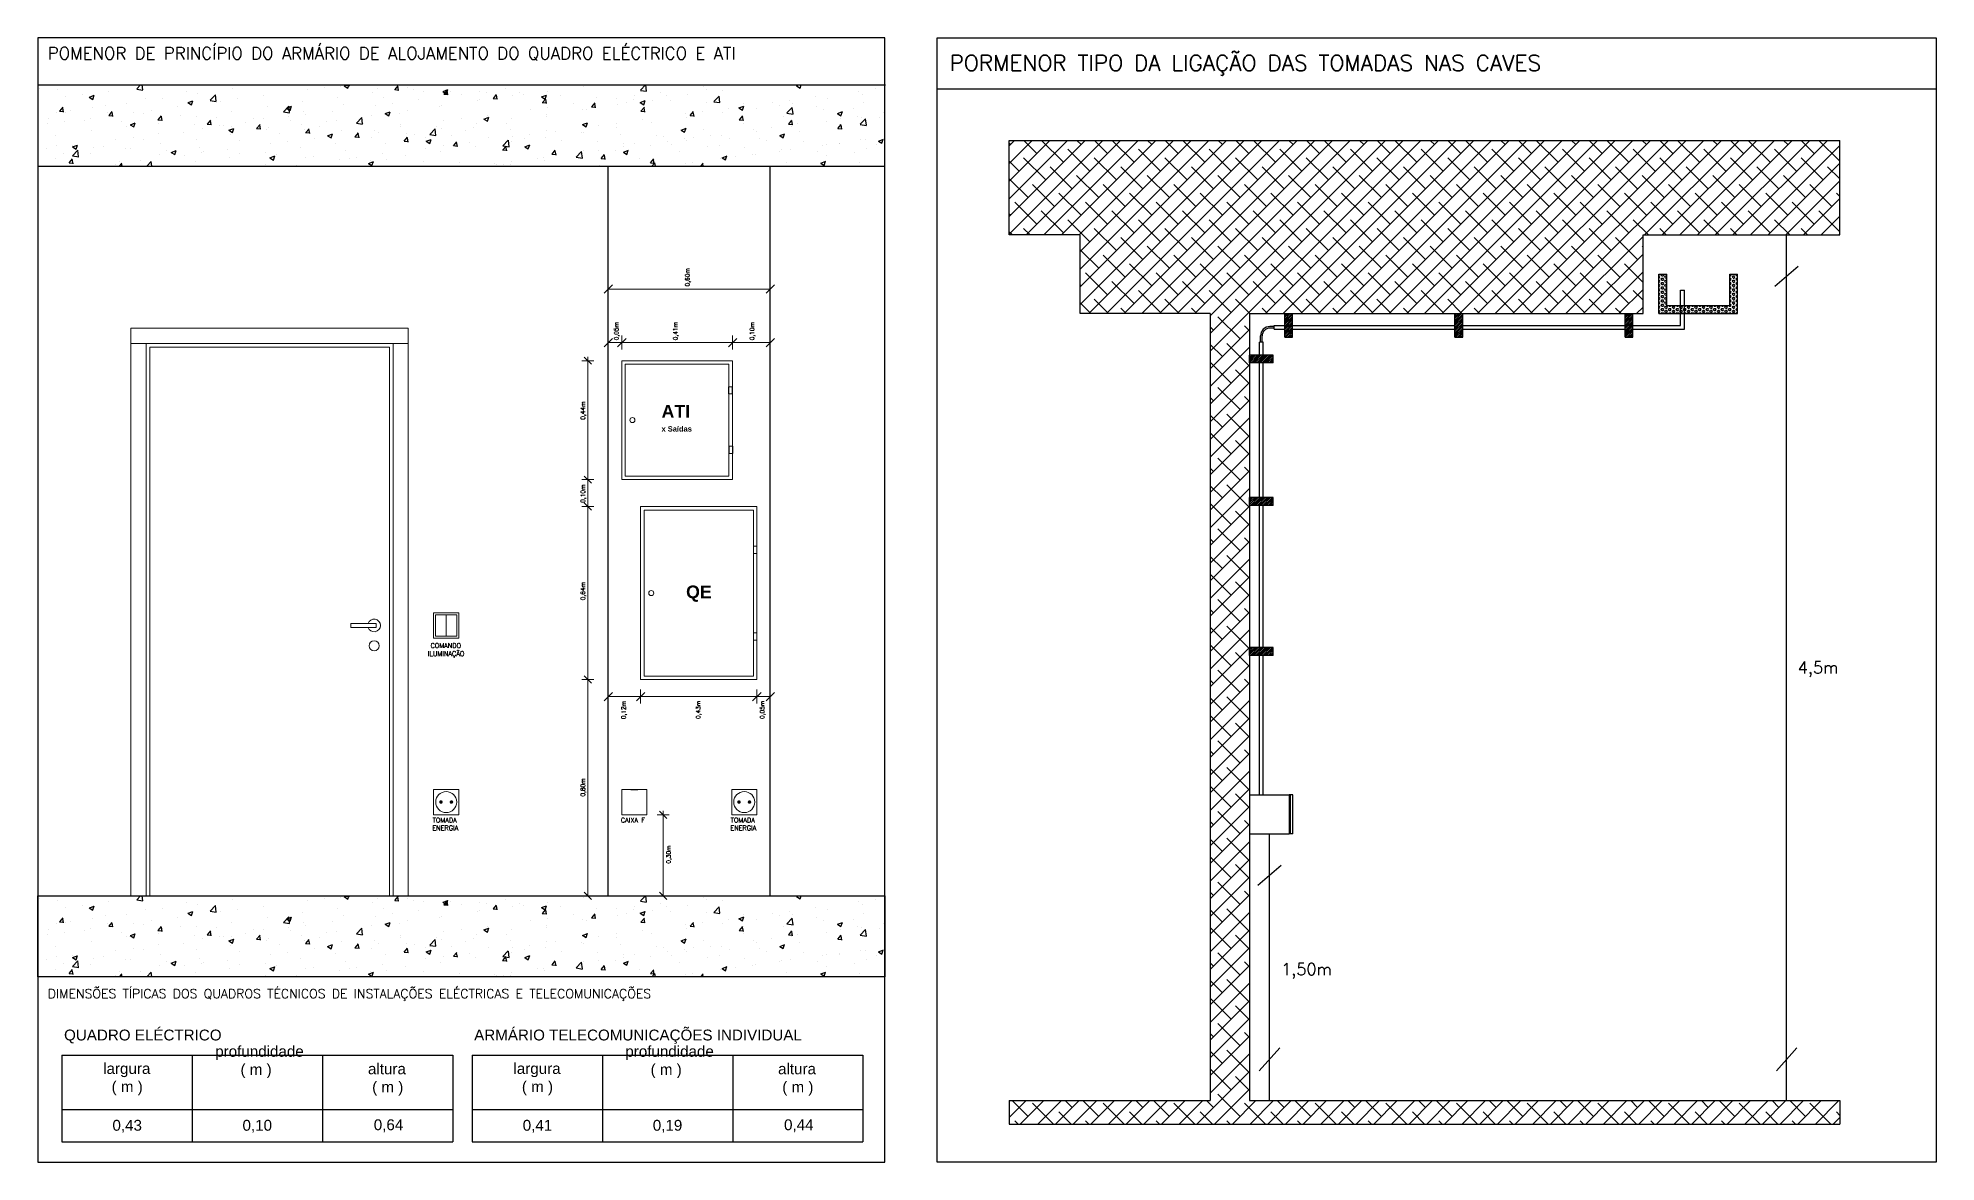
# Model space of a CAD drawing. Header units: millimetres. Extents: x 145 to 60311, y -8355 to 8851.
# Drawn here: x 449.5 to 560.1, y -135.9 to -70.4 of the extents above; entities that cross this region are included whole.
import ezdxf

# ---------------------------------------------------------------- set-up
doc = ezdxf.new("R2010")
doc.units = ezdxf.units.MM
for name, color, linetype in [('Armário', 252, 'Continuous'), ('Cotas', 30, 'Continuous'), ('Ductos', 7, 'Continuous'), ('Equipamento', 7, 'Continuous'), ('Laje', 252, 'Continuous'), ('Porta', 252, 'Continuous'), ('quadros', 1, 'Continuous')]:
    doc.layers.add(name, color=color, linetype=linetype)
doc.styles.add('ROMANS', font='romans', dxfattribs={"height": 1.2})
pattern_1 = [(45, (-2946.449454, -3413.86917), (-0.0514849203, 0.0514849203), [])]

msp = doc.modelspace()

# ---------------------------------------------------------------- texts
at = {"color": 70, "style": 'ROMANS'}
for s, height, p in [('POMENOR DE PRINCÍPIO DO ARMÁRIO DE ALOJAMENTO DO QUADRO ELÉCTRICO E ATI', 0.7074, (450.03, -71.65)), ('PORMENOR TIPO DA LIGAÇÃO DAS TOMADAS NAS CAVES', 0.9255, (502.59, -72.32)), ('DIMENSÕES TÍPICAS DOS QUADROS TÉCNICOS DE INSTALAÇÕES ELÉCTRICAS E TELECOMUNICAÇÕES', 0.5328, (450.03, -126.36))]:
    msp.add_text(s, height=height, dxfattribs=at).set_placement(p)
at = {"color": 2, "style": 'ROMANS'}
for s, p in [('4,5m', (552.02, -107.43)), ('1,50m', (521.91, -125.01))]:
    msp.add_text(s, height=0.688, dxfattribs=at).set_placement(p)
at = {"layer": 'Cotas', "color": 4, "style": 'ROMANS'}
for s, p in [('0,60m', (487.43, -84.88)), ('0,05m', (483.29, -88.02)), ('0,41m', (486.73, -88.02)), ('0,10m', (491.2, -88.02)), ('0,44m', (481.34, -92.65)), ('0,10m', (481.34, -97.49)), ('0,64m', (481.34, -103.17)), ('0,12m', (483.71, -110.1)), ('0,43m', (488.06, -110.09)), ('0,05m', (491.79, -110.09)), ('0,80m', (481.34, -114.61)), ('0,30m', (486.33, -118.52))]:
    msp.add_text(s, height=0.248, rotation=90, dxfattribs=at).set_placement(p)
at = {"layer": 'Ductos', "color": 2, "char_height": 0.6326, "attachment_point": 1}
for s, insert, width in [('{\\fArial|b0|i0|c0|p34;QUADRO ELÉCTRICO}', (450.98, -128.19), 16.5437), ('{\\fArial|b0|i0|c0|p34;ARMÁRIO TELECOMUNICAÇÕES INDIVIDUAL}', (474.88, -128.19), 19.2908), ('{\\fArial|b0|i0|c0|p34;   profundidade\\P      ( m )}', (459.79, -129.14), 3.7954), ('{\\fArial|b0|i0|c0|p34;   profundidade\\P      ( m )}', (483.69, -129.14), 3.7954), ('{\\fArial|b0|i0|c0|p34;largura\\P  ( m )}', (453.26, -130.14), 3.7954), ('{\\fArial|b0|i0|c0|p34;  altura\\P   ( m )}', (468.2, -130.16), 3.7954), ('{\\fArial|b0|i0|c0|p34;largura\\P  ( m )}', (477.17, -130.14), 3.7954), ('{\\fArial|b0|i0|c0|p34;  altura\\P   ( m )}', (492.1, -130.16), 3.7954), ('{\\fArial|b0|i0|c0|p34;0,43}', (453.8, -133.45), 3.7954), ('{\\fArial|b0|i0|c0|p34;0,10}', (461.38, -133.45), 3.7954), ('{\\fArial|b0|i0|c0|p34;0,64}', (469.03, -133.42), 3.7954), ('{\\fArial|b0|i0|c0|p34;0,41}', (477.71, -133.45), 3.7954), ('{\\fArial|b0|i0|c0|p34;0,19}', (485.29, -133.45), 3.7954), ('{\\fArial|b0|i0|c0|p34;0,44}', (492.94, -133.42), 3.7954)]:
    msp.add_mtext(s, dxfattribs=dict(at, insert=insert, width=width))
at = {"layer": 'Equipamento', "color": 2, "style": 'ROMANS'}
for s, p in [('ILUMINAÇÃO', (472.18, -106.42)), ('COMANDO', (472.34, -105.95)), ('TOMADA', (472.46, -116.12)), ('CAIXA F', (483.43, -116.12)), ('TOMADA', (489.83, -116.12)), ('ENERGIA', (472.44, -116.58)), ('ENERGIA', (489.81, -116.58))]:
    msp.add_text(s, height=0.276, dxfattribs=at).set_placement(p)
at = {"layer": 'Equipamento', "color": 2, "char_height": 0.742, "width": 2.125, "attachment_point": 1}
for s, insert in [('{\\fArial|b1|i0|c0|p34;ATI\\P\\H0.4202x;x Saídas}', (485.8, -91.79)), ('{\\fArial|b1|i0|c0|p34;QE}', (487.23, -102.31))]:
    msp.add_mtext(s, dxfattribs=dict(at, insert=insert))

# ---------------------------------------------------------------- blocks, each defined once
blk = doc.blocks.new('TTV')
at = {"color": 0, "const_width": 0.25}
for points in [[(-0.875, 0, 1), (-0.625, 0, 1)], [(0.625, 0, 1), (0.875, 0, 1)]]:
    blk.add_lwpolyline(points, format="xyb", close=True, dxfattribs=at)
at = {"color": 0, "lineweight": 0}
blk.add_circle((0, 0), 1.5, dxfattribs=at)

# ---------------------------------------------------------------- hatches: boundary and pattern name
h = msp.add_hatch()
h.set_pattern_fill('ANSI38', color=252, scale=0.229325, style=0)
h.set_pattern_definition([(45, (-2946.44945, -3413.8692), (-0.5148492, 0.5148492), []), (135, (-2946.44945, -3413.8692), (-1.54454761, 0.5148492), [1.8202668, -1.0921601])])
h.paths.add_polyline_path([(506.06, -132.33), (506.06, -133.7), (554.47, -133.7), (554.47, -132.33), (520.07, -132.33), (520.07, -86.46), (543, -86.46), (543, -81.88), (554.47, -81.88), (554.47, -76.37), (506.06, -76.37), (506.06, -81.88), (510.2, -81.88), (510.2, -86.46), (517.78, -86.46), (517.78, -132.33)])
h = msp.add_hatch()
h.set_pattern_fill('HEX', color=41, scale=0.022932, style=0)
h.set_pattern_definition([(0, (-2946.44945, -3413.86917), (0, 0.126111754), [0.0728106725, -0.145621345]), (120, (-2946.44945, -3413.86917), (-0.1092159826, -0.063055877), [0.0728106725, -0.145621345]), (60, (-2946.37664, -3413.86917), (-0.1092159826, 0.063055877), [0.0728106725, -0.145621345])])
h.paths.add_polyline_path([(543.92, -84.17), (544.38, -84.17), (544.38, -86), (548.05, -86), (548.05, -84.17), (548.51, -84.17), (548.51, -86.46), (543.92, -86.46)])
h = msp.add_hatch()
h.set_pattern_fill('ANSI31', color=2, scale=0.022932, style=0)
h.set_pattern_definition(pattern_1)
h.paths.add_polyline_path([(522.12, -86.46), (522.58, -86.46), (522.58, -87.84), (522.12, -87.84)])
h = msp.add_hatch()
h.set_pattern_fill('ANSI31', color=2, scale=0.022932, style=0)
h.set_pattern_definition(pattern_1)
h.paths.add_polyline_path([(532.03, -86.46), (532.49, -86.46), (532.49, -87.84), (532.03, -87.84)])
h = msp.add_hatch()
h.set_pattern_fill('ANSI31', color=2, scale=0.022932, style=0)
h.set_pattern_definition(pattern_1)
h.paths.add_polyline_path([(541.95, -86.46), (542.41, -86.46), (542.41, -87.84), (541.95, -87.84)])
h = msp.add_hatch()
h.set_pattern_fill('ANSI31', color=2, scale=0.022932, style=0)
h.set_pattern_definition(pattern_1)
h.paths.add_polyline_path([(520.07, -89.34), (520.07, -88.89), (521.45, -88.89), (521.45, -89.34)])
h = msp.add_hatch()
h.set_pattern_fill('ANSI31', color=2, scale=0.022932, style=0)
h.set_pattern_definition(pattern_1)
h.paths.add_polyline_path([(520.07, -97.64), (520.07, -97.18), (521.45, -97.18), (521.45, -97.64)])
h = msp.add_hatch()
h.set_pattern_fill('ANSI31', color=2, scale=0.022932, style=0)
h.set_pattern_definition(pattern_1)
h.paths.add_polyline_path([(520.07, -106.39), (520.07, -105.93), (521.45, -105.93), (521.45, -106.39)])

# ---------------------------------------------------------------- linework, layer by layer
for p, q in [((501.86, -70.4), (560.08, -70.4)), ((501.86, -135.91), (501.86, -70.4)), ((560.08, -70.4), (560.08, -135.91)), ((501.86, -73.37), (560.08, -73.37)), ((522.12, -86.46), (522.58, -86.46)), ((532.03, -86.46), (532.49, -86.46)), ((541.95, -86.46), (542.41, -86.46)), ((520.07, -89.34), (520.07, -88.89)), ((520.07, -97.64), (520.07, -97.18)), ((520.07, -106.39), (520.07, -105.93)), ((520.07, -114.5), (522.37, -114.5)), ((522.37, -114.5), (522.37, -116.79)), ((522.59, -114.5), (522.37, -114.5)), ((522.39, -114.5), (522.39, -116.79)), ((522.41, -114.5), (522.41, -116.79)), ((522.43, -114.5), (522.43, -116.79)), ((522.59, -116.79), (522.59, -114.5)), ((520.07, -116.79), (522.37, -116.79)), ((522.59, -116.79), (522.37, -116.79)), ((560.08, -135.91), (501.86, -135.91))]:
    msp.add_line(p, q)
at = {"color": 252}
for p, q in [((506.06, -76.37), (554.47, -76.37)), ((506.06, -81.88), (506.06, -76.37)), ((554.47, -81.88), (554.47, -76.37)), ((510.2, -81.88), (506.06, -81.88)), ((510.2, -86.46), (510.2, -81.88)), ((543, -86.46), (543, -81.88)), ((543, -81.88), (554.47, -81.88)), ((517.78, -86.46), (510.2, -86.46)), ((517.78, -86.46), (517.78, -132.33)), ((520.07, -86.46), (520.07, -132.33)), ((520.07, -86.46), (543, -86.46)), ((506.06, -132.33), (517.78, -132.33)), ((506.06, -132.33), (506.06, -133.7)), ((520.07, -132.33), (554.47, -132.33)), ((554.47, -132.33), (554.47, -133.7)), ((506.06, -133.7), (554.47, -133.7))]:
    msp.add_line(p, q, dxfattribs=at)
at = {"color": 3}
for p, q in [((551.35, -81.88), (551.35, -132.33)), ((550.69, -84.87), (552.05, -83.7)), ((521.22, -116.79), (521.22, -132.33)), ((520.55, -119.78), (521.92, -118.61)), ((521.83, -129.25), (520.63, -130.59)), ((551.97, -129.25), (550.77, -130.59))]:
    msp.add_line(p, q, dxfattribs=at)
at = {"color": 41}
for p, q in [((543.92, -86.46), (543.92, -84.17)), ((543.92, -84.17), (544.38, -84.17)), ((544.38, -86), (544.38, -84.17)), ((548.05, -86), (548.05, -84.17)), ((548.05, -84.17), (548.51, -84.17)), ((548.51, -86.46), (548.51, -84.17)), ((544.38, -86), (548.05, -86)), ((543.92, -86.46), (548.51, -86.46))]:
    msp.add_line(p, q, dxfattribs=at)
at = {"color": 161}
for p, q in [((545.18, -87.15), (545.18, -85.09)), ((545.18, -85.09), (545.41, -85.09)), ((545.41, -87.38), (545.41, -85.09)), ((521.5, -87.22), (521.26, -87.22)), ((521.5, -87.31), (521.26, -87.31)), ((521.5, -87.15), (522.12, -87.15)), ((521.5, -87.38), (521.5, -87.15)), ((521.5, -87.38), (522.12, -87.38)), ((522.58, -87.15), (532.03, -87.15)), ((522.58, -87.38), (532.03, -87.38)), ((532.49, -87.15), (541.95, -87.15)), ((532.49, -87.38), (541.95, -87.38)), ((542.41, -87.15), (545.18, -87.15)), ((542.41, -87.38), (545.41, -87.38)), ((520.65, -88.89), (520.65, -88.13)), ((520.87, -88.13), (520.65, -88.13)), ((520.71, -88.13), (520.71, -87.77)), ((520.81, -88.13), (520.81, -87.77)), ((520.87, -88.89), (520.87, -88.13)), ((520.65, -97.18), (520.65, -89.34)), ((520.87, -97.18), (520.87, -89.34)), ((520.65, -105.93), (520.65, -97.64)), ((520.65, -105.93), (520.65, -97.77)), ((520.87, -105.93), (520.87, -97.64)), ((520.65, -108.25), (520.65, -106.39)), ((520.65, -114.5), (520.65, -106.39)), ((520.87, -114.5), (520.87, -106.39))]:
    msp.add_line(p, q, dxfattribs=at)
at = {"color": 2}
for p, q in [((522.12, -87.84), (522.12, -86.46)), ((522.58, -87.84), (522.58, -86.46)), ((532.03, -87.84), (532.03, -86.46)), ((532.49, -87.84), (532.49, -86.46)), ((541.95, -87.84), (541.95, -86.46)), ((542.41, -87.84), (542.41, -86.46)), ((522.12, -87.84), (522.58, -87.84)), ((532.03, -87.84), (532.49, -87.84)), ((541.95, -87.84), (542.41, -87.84)), ((521.45, -88.89), (520.07, -88.89)), ((521.45, -89.34), (520.07, -89.34)), ((521.45, -89.34), (521.45, -88.89)), ((521.45, -97.18), (520.07, -97.18)), ((521.45, -97.64), (521.45, -97.18)), ((521.45, -97.64), (520.07, -97.64)), ((521.45, -105.93), (520.07, -105.93)), ((521.45, -106.39), (521.45, -105.93)), ((521.45, -106.39), (520.07, -106.39))]:
    msp.add_line(p, q, dxfattribs=at)
at = {"linetype": 'Continuous', "lineweight": 0}
msp.add_line((449.46, -125.12), (498.82, -125.12), dxfattribs=at)
msp.add_lwpolyline([(449.46, -120.39), (498.82, -120.39), (498.82, -125.12), (449.46, -125.12)], close=True)
at = {"color": 161}
for radius in [0.55, 0.459]:
    msp.add_arc((521.26, -87.77), radius, 90, 180, dxfattribs=at)
at = {"layer": 'Armário'}
for p, q in [((482.69, -120.39), (482.69, -77.87)), ((492.14, -120.39), (492.14, -77.87))]:
    msp.add_line(p, q, dxfattribs=at)
at = {"layer": 'Cotas', "color": 4, "linetype": 'Continuous', "lineweight": 0}
for p, q in [((482.45, -85.28), (482.94, -84.79)), ((482.69, -85.44), (482.69, -84.63)), ((492.14, -85.04), (482.69, -85.04)), ((491.9, -85.28), (492.39, -84.79)), ((492.14, -85.44), (492.14, -84.63)), ((482.45, -88.4), (482.94, -87.91)), ((482.69, -88.56), (482.69, -87.75)), ((492.14, -88.15), (482.69, -88.15)), ((483.24, -88.4), (483.73, -87.91)), ((483.48, -88.56), (483.48, -87.75)), ((489.7, -88.4), (490.18, -87.91)), ((489.94, -88.56), (489.94, -87.75)), ((491.9, -88.4), (492.39, -87.91)), ((492.14, -88.56), (492.14, -87.75)), ((481.16, -89.21), (481.86, -89.21)), ((481.3, -89), (481.72, -89.42)), ((481.51, -120.39), (481.51, -88.99)), ((481.16, -96.14), (481.86, -96.14)), ((481.3, -95.93), (481.72, -96.35)), ((481.16, -97.71), (481.86, -97.71)), ((481.3, -97.5), (481.72, -97.92)), ((481.16, -107.79), (481.86, -107.79)), ((481.3, -107.58), (481.72, -108)), ((482.69, -108.38), (482.69, -109.19)), ((484.58, -108.38), (484.58, -109.19)), ((491.36, -108.38), (491.36, -109.19)), ((492.14, -108.38), (492.14, -109.19)), ((482.45, -109.03), (482.94, -108.54)), ((492.14, -108.78), (482.69, -108.78)), ((484.34, -109.03), (484.83, -108.54)), ((491.11, -109.03), (491.6, -108.54)), ((491.9, -109.03), (492.39, -108.54)), ((485.54, -115.67), (486.24, -115.67)), ((485.68, -115.46), (486.1, -115.88)), ((485.89, -120.39), (485.89, -115.45)), ((481.3, -120.18), (481.72, -120.6)), ((485.54, -120.39), (486.24, -120.39)), ((485.68, -120.18), (486.1, -120.6))]:
    msp.add_line(p, q, dxfattribs=at)
at = {"layer": 'Ductos', "color": 2}
for p, q in [((450.86, -129.68), (450.86, -134.73)), ((450.86, -129.68), (473.64, -129.68)), ((458.45, -129.68), (458.45, -134.73)), ((466.05, -129.68), (466.05, -134.73)), ((473.64, -129.68), (473.64, -134.73)), ((474.77, -129.68), (474.77, -134.73)), ((474.77, -129.68), (497.54, -129.68)), ((482.36, -129.68), (482.36, -134.73)), ((489.95, -129.68), (489.95, -134.73)), ((497.54, -129.68), (497.54, -134.73)), ((450.86, -132.84), (473.64, -132.84)), ((474.77, -132.84), (497.54, -132.84)), ((450.86, -134.73), (473.64, -134.73)), ((474.77, -134.73), (497.54, -134.73))]:
    msp.add_line(p, q, dxfattribs=at)
at = {"layer": 'Equipamento'}
for p, q in [((483.48, -89.21), (483.48, -89.21)), ((489.73, -91.15), (489.73, -90.73)), ((489.94, -91.15), (489.94, -90.73)), ((489.73, -94.19), (489.73, -94.62)), ((489.94, -94.19), (489.94, -94.62)), ((484.58, -97.71), (484.58, -97.71)), ((484.02, -114.2), (484.41, -114.2))]:
    msp.add_line(p, q, dxfattribs=at)
at = {"layer": 'Equipamento', "linetype": 'Continuous', "lineweight": 0}
for p, q in [((483.48, -89.21), (489.94, -89.21)), ((483.48, -96.14), (483.48, -89.21)), ((483.69, -89.41), (489.73, -89.41)), ((483.69, -95.93), (483.69, -89.41)), ((489.73, -89.41), (489.73, -95.93)), ((489.94, -89.21), (489.94, -96.14)), ((489.73, -90.73), (489.94, -90.73)), ((489.73, -91.15), (489.94, -91.15)), ((489.73, -94.19), (489.94, -94.19)), ((489.73, -94.62), (489.94, -94.62)), ((489.94, -96.14), (483.48, -96.14)), ((489.73, -95.93), (483.69, -95.93)), ((484.58, -97.71), (491.36, -97.71)), ((484.58, -107.79), (484.58, -97.71)), ((484.79, -97.92), (491.15, -97.92)), ((484.79, -107.59), (484.79, -97.92)), ((491.15, -97.92), (491.15, -107.59)), ((491.36, -97.71), (491.36, -107.79)), ((491.15, -100.02), (491.36, -100.02)), ((491.15, -100.45), (491.36, -100.45)), ((472.51, -103.91), (473.98, -103.91)), ((472.51, -104.64), (472.51, -103.91)), ((473.98, -103.91), (473.98, -105.38)), ((472.51, -105.38), (472.51, -104.64)), ((472.63, -104.02), (473.87, -104.02)), ((472.63, -105.26), (472.63, -104.02)), ((473.25, -104.02), (473.25, -105.26)), ((473.87, -104.02), (473.87, -105.26)), ((491.15, -105.06), (491.36, -105.06)), ((472.51, -105.38), (473.98, -105.38)), ((472.63, -105.26), (473.87, -105.26)), ((473.87, -105.26), (472.63, -105.26)), ((491.15, -105.49), (491.36, -105.49)), ((491.36, -107.79), (484.58, -107.79)), ((491.15, -107.59), (484.79, -107.59)), ((472.51, -114.93), (472.51, -114.2)), ((472.51, -114.2), (473.98, -114.2)), ((472.51, -115.67), (472.51, -114.93)), ((473.98, -114.2), (473.98, -115.67)), ((483.48, -114.93), (483.48, -114.2)), ((483.48, -114.2), (484.95, -114.2)), ((483.48, -115.67), (483.48, -114.93)), ((484.95, -114.2), (484.95, -115.67)), ((489.89, -114.93), (489.89, -114.2)), ((489.89, -114.2), (491.36, -114.2)), ((489.89, -115.67), (489.89, -114.93)), ((491.36, -114.2), (491.36, -115.67)), ((473.98, -115.67), (472.51, -115.67)), ((484.95, -115.67), (483.48, -115.67)), ((491.36, -115.67), (489.89, -115.67))]:
    msp.add_line(p, q, dxfattribs=at)
for centre in [(484.1, -92.67), (485.2, -102.75)]:
    msp.add_circle(centre, 0.147, dxfattribs=at)
at = {"layer": 'Laje'}
for p, q in [((449.46, -73.14), (498.86, -73.14)), ((449.56, -73.32), (449.56, -73.32)), ((450.61, -73.42), (450.61, -73.42)), ((451.06, -73.83), (451.06, -73.83)), ((452.06, -73.7), (452.06, -73.7)), ((452.45, -73.85), (452.65, -73.98)), ((452.46, -73.85), (452.74, -73.74)), ((452.65, -73.98), (452.73, -73.74)), ((453.58, -73.5), (453.58, -73.5)), ((455.22, -73.37), (455.43, -73.14)), ((455.22, -73.38), (455.57, -73.44)), ((455.57, -73.43), (455.54, -73.14)), ((455.75, -73.92), (455.75, -73.92)), ((456.1, -73.17), (456.1, -73.17)), ((456.71, -73.91), (456.71, -73.91)), ((458.09, -73.52), (458.09, -73.52)), ((458.21, -74.17), (458.49, -74.06)), ((458.4, -74.3), (458.48, -74.06)), ((458.77, -73.63), (458.77, -73.63)), ((459.49, -74.03), (459.8, -73.71)), ((459.49, -74.04), (459.84, -74.1)), ((459.84, -74.09), (459.8, -73.71)), ((460.09, -74.08), (460.09, -74.08)), ((460.79, -73.37), (460.79, -73.37)), ((461.09, -73.95), (461.09, -73.95)), ((462.61, -73.75), (462.61, -73.75)), ((464.94, -73.14), (464.94, -73.14)), ((465.14, -73.42), (465.14, -73.42)), ((466.14, -73.28), (466.14, -73.28)), ((466.89, -73.87), (466.89, -73.87)), ((467.08, -73.24), (467.08, -73.24)), ((467.31, -73.2), (467.51, -73.33)), ((467.32, -73.2), (467.45, -73.14)), ((467.38, -73.16), (467.62, -73.18)), ((467.39, -73.16), (467.4, -73.14)), ((467.51, -73.33), (467.57, -73.14)), ((467.61, -73.21), (467.6, -73.14)), ((468.97, -73.57), (468.97, -73.57)), ((469.22, -73.33), (469.22, -73.33)), ((469.58, -73.9), (469.58, -73.9)), ((470.25, -73.41), (470.48, -73.44)), ((470.26, -73.42), (470.45, -73.19)), ((470.48, -73.46), (470.44, -73.21)), ((471.02, -73.29), (471.02, -73.29)), ((471.35, -73.42), (471.35, -73.42)), ((471.64, -74), (471.64, -74)), ((471.92, -73.5), (471.92, -73.5)), ((473.06, -73.52), (473.26, -73.65)), ((473.07, -73.52), (473.35, -73.41)), ((473.11, -73.67), (473.35, -73.69)), ((473.13, -73.67), (473.32, -73.44)), ((473.26, -73.65), (473.34, -73.41)), ((473.35, -73.72), (473.31, -73.47)), ((473.49, -73.51), (473.49, -73.51)), ((474.17, -73.67), (474.17, -73.67)), ((475.07, -74.06), (475.07, -74.06)), ((475.17, -73.53), (475.17, -73.53)), ((475.21, -73.98), (475.21, -73.98)), ((475.62, -73.6), (475.62, -73.6)), ((475.98, -73.92), (476.22, -73.94)), ((476, -73.92), (476.19, -73.69)), ((476.22, -73.97), (476.18, -73.72)), ((476.69, -73.33), (476.69, -73.33)), ((477.13, -73.78), (477.13, -73.78)), ((477.54, -73.58), (477.54, -73.58)), ((477.76, -73.69), (477.76, -73.69)), ((478.81, -73.84), (479.09, -73.73)), ((478.81, -73.84), (479.01, -73.97)), ((478.86, -74.17), (479.06, -73.94)), ((479.01, -73.97), (479.09, -73.73)), ((479.09, -74.22), (479.05, -73.97)), ((479.15, -73.52), (479.15, -73.52)), ((479.88, -73.18), (479.88, -73.18)), ((479.89, -73.78), (479.89, -73.78)), ((481.23, -73.22), (481.23, -73.22)), ((482.03, -73.87), (482.03, -73.87)), ((483.2, -73.92), (483.2, -73.92)), ((484.16, -73.96), (484.16, -73.96)), ((484.2, -73.78), (484.2, -73.78)), ((484.56, -74.16), (484.84, -74.05)), ((484.57, -73.45), (484.86, -73.14)), ((484.57, -73.46), (484.93, -73.51)), ((484.76, -74.29), (484.84, -74.05)), ((484.93, -73.5), (484.89, -73.14)), ((485.25, -74.02), (485.25, -74.02)), ((485.72, -73.58), (485.72, -73.58)), ((486.07, -73.78), (486.07, -73.78)), ((486.3, -74.05), (486.3, -74.05)), ((487.33, -73.72), (487.33, -73.72)), ((488.25, -73.25), (488.25, -73.25)), ((488.4, -73.38), (488.4, -73.38)), ((488.84, -74.11), (489.15, -73.79)), ((489.2, -74.17), (489.15, -73.79)), ((489.38, -73.44), (489.38, -73.44)), ((491.4, -73.18), (491.4, -73.18)), ((493.24, -74.03), (493.24, -74.03)), ((493.67, -73.19), (493.79, -73.14)), ((493.67, -73.19), (493.87, -73.32)), ((493.87, -73.32), (493.93, -73.14)), ((494.75, -73.83), (494.75, -73.83)), ((495.49, -73.93), (495.49, -73.93)), ((497.28, -73.5), (497.28, -73.5)), ((497.51, -73.67), (497.51, -73.67)), ((498.28, -73.37), (498.28, -73.37)), ((450.06, -75.09), (450.06, -75.09)), ((450.56, -74.75), (450.56, -74.75)), ((450.72, -74.67), (450.95, -74.69)), ((450.73, -74.67), (450.92, -74.44)), ((450.95, -74.72), (450.91, -74.47)), ((451.09, -74.72), (451.09, -74.72)), ((451.35, -74.65), (451.35, -74.65)), ((452.2, -75.19), (452.2, -75.19)), ((452.52, -75.08), (452.52, -75.08)), ((452.62, -74.47), (452.62, -74.47)), ((453.42, -74.32), (453.42, -74.32)), ((453.49, -74.74), (453.49, -74.74)), ((453.58, -74.92), (453.82, -74.94)), ((453.6, -74.92), (453.79, -74.69)), ((453.82, -74.97), (453.78, -74.72)), ((454.64, -74.21), (454.64, -74.21)), ((455.05, -74.74), (455.05, -74.74)), ((455.62, -74.83), (455.62, -74.83)), ((456.05, -74.61), (456.05, -74.61)), ((456.45, -75.17), (456.69, -75.19)), ((456.47, -75.17), (456.66, -74.94)), ((456.69, -75.22), (456.65, -74.97)), ((457.57, -74.41), (457.57, -74.41)), ((457.76, -74.92), (457.76, -74.92)), ((458.2, -74.17), (458.4, -74.3)), ((458.72, -74.96), (458.72, -74.96)), ((459.34, -75.42), (459.53, -75.19)), ((459.56, -75.47), (459.52, -75.22)), ((459.89, -75.01), (459.89, -75.01)), ((460.74, -74.71), (460.74, -74.71)), ((462.03, -75.1), (462.03, -75.1)), ((462.59, -75.1), (462.59, -75.1)), ((462.82, -74.41), (462.82, -74.41)), ((463.76, -74.7), (464.07, -74.37)), ((463.76, -74.71), (464.11, -74.76)), ((463.95, -74.49), (464.15, -74.62)), ((463.96, -74.49), (464.24, -74.38)), ((464.11, -74.75), (464.07, -74.37)), ((464.08, -74.99), (464.08, -74.99)), ((464.15, -74.62), (464.23, -74.38)), ((464.17, -75.19), (464.17, -75.19)), ((464.87, -74.12), (464.87, -74.12)), ((464.92, -74.7), (464.92, -74.7)), ((465.08, -74.86), (465.08, -74.86)), ((466.6, -74.66), (466.6, -74.66)), ((466.84, -75.2), (466.84, -75.2)), ((467.25, -74.3), (467.25, -74.3)), ((468.02, -75.36), (468.34, -75.03)), ((468.21, -75.18), (468.21, -75.18)), ((468.38, -75.41), (468.34, -75.03)), ((468.92, -74.9), (468.92, -74.9)), ((469.13, -74.33), (469.13, -74.33)), ((469.7, -74.81), (469.98, -74.7)), ((469.7, -74.81), (469.9, -74.94)), ((469.9, -74.94), (469.98, -74.7)), ((470.13, -74.2), (470.13, -74.2)), ((470.54, -74.78), (470.54, -74.78)), ((470.98, -74.62), (470.98, -74.62)), ((472.88, -74.38), (472.88, -74.38)), ((473, -74.36), (473, -74.36)), ((474.12, -75.11), (474.12, -75.11)), ((475.45, -75.13), (475.73, -75.02)), ((475.45, -75.13), (475.65, -75.26)), ((475.63, -74.91), (475.63, -74.91)), ((475.65, -75.26), (475.73, -75.02)), ((477.08, -75.11), (477.08, -75.11)), ((478.16, -74.58), (478.16, -74.58)), ((478.85, -74.17), (479.09, -74.19)), ((479.07, -74.98), (479.07, -74.98)), ((479.1, -74.86), (479.1, -74.86)), ((479.16, -74.45), (479.16, -74.45)), ((480.68, -74.25), (480.68, -74.25)), ((481.18, -74.56), (481.18, -74.56)), ((481.4, -74.58), (481.4, -74.58)), ((481.72, -74.42), (481.96, -74.44)), ((481.73, -74.42), (481.93, -74.19)), ((481.96, -74.47), (481.91, -74.22)), ((483.23, -74.27), (483.23, -74.27)), ((483.74, -74.18), (483.74, -74.18)), ((484.56, -74.16), (484.76, -74.29)), ((484.59, -74.67), (484.83, -74.69)), ((484.6, -74.67), (484.8, -74.44)), ((484.67, -75.16), (484.67, -75.16)), ((484.83, -74.72), (484.78, -74.47)), ((487.19, -74.83), (487.19, -74.83)), ((487.28, -75.05), (487.28, -75.05)), ((487.46, -74.92), (487.7, -74.94)), ((487.47, -74.92), (487.67, -74.69)), ((487.7, -74.97), (487.65, -74.72)), ((488.19, -74.7), (488.19, -74.7)), ((488.43, -74.14), (488.43, -74.14)), ((488.84, -74.12), (489.2, -74.17)), ((489.33, -74.77), (489.33, -74.77)), ((489.71, -74.5), (489.71, -74.5)), ((490.31, -74.48), (490.59, -74.37)), ((490.31, -74.48), (490.51, -74.61)), ((490.33, -75.17), (490.57, -75.19)), ((490.34, -75.17), (490.53, -74.94)), ((490.51, -74.61), (490.59, -74.37)), ((490.57, -75.22), (490.52, -74.97)), ((490.57, -74.23), (490.57, -74.23)), ((491.36, -74.51), (491.36, -74.51)), ((492.24, -74.17), (492.24, -74.17)), ((492.7, -74.32), (492.7, -74.32)), ((492.9, -74.96), (492.9, -74.96)), ((493.11, -74.77), (493.42, -74.45)), ((493.11, -74.78), (493.47, -74.84)), ((493.21, -75.42), (493.4, -75.19)), ((493.47, -74.83), (493.42, -74.45)), ((493.43, -74.21), (493.43, -74.21)), ((494.84, -74.41), (494.84, -74.41)), ((495.23, -74.56), (495.23, -74.56)), ((496.06, -74.8), (496.34, -74.69)), ((496.06, -74.8), (496.25, -74.93)), ((496.23, -75.08), (496.23, -75.08)), ((496.25, -74.93), (496.34, -74.69)), ((496.98, -74.5), (496.98, -74.5)), ((497.23, -74.95), (497.23, -74.95)), ((497.38, -75.43), (497.69, -75.11)), ((497.46, -75.01), (497.46, -75.01)), ((497.57, -74.16), (497.57, -74.16)), ((497.74, -75.49), (497.69, -75.11)), ((498.53, -75.04), (498.53, -75.04)), ((498.74, -74.75), (498.74, -74.75)), ((450.01, -75.41), (450.01, -75.41)), ((450.51, -76.08), (450.51, -76.08)), ((451.01, -75.28), (451.01, -75.28)), ((452.57, -75.8), (452.57, -75.8)), ((454, -76.32), (454, -76.32)), ((454.33, -75.28), (454.33, -75.28)), ((454.59, -75.54), (454.59, -75.54)), ((454.84, -75.46), (455.04, -75.59)), ((454.85, -75.46), (455.13, -75.35)), ((455, -76.19), (455, -76.19)), ((455.04, -75.59), (455.12, -75.35)), ((455.59, -76.31), (455.59, -76.31)), ((456.47, -75.37), (456.47, -75.37)), ((456.51, -75.99), (456.51, -75.99)), ((456.67, -75.24), (456.67, -75.24)), ((457.92, -75.9), (457.92, -75.9)), ((458.6, -75.46), (458.6, -75.46)), ((458.67, -76.29), (458.67, -76.29)), ((459.04, -75.66), (459.04, -75.66)), ((459.32, -75.42), (459.56, -75.44)), ((460.04, -75.53), (460.04, -75.53)), ((460.25, -75.5), (460.25, -75.5)), ((460.59, -75.78), (460.87, -75.67)), ((460.59, -75.78), (460.79, -75.91)), ((460.69, -76.04), (460.69, -76.04)), ((460.74, -75.55), (460.74, -75.55)), ((460.79, -75.91), (460.87, -75.67)), ((461.56, -75.33), (461.56, -75.33)), ((462.19, -75.67), (462.43, -75.69)), ((462.2, -75.67), (462.4, -75.44)), ((462.43, -75.72), (462.38, -75.47)), ((462.77, -75.74), (462.77, -75.74)), ((462.87, -75.64), (462.87, -75.64)), ((463.54, -75.98), (463.54, -75.98)), ((464.82, -75.46), (464.82, -75.46)), ((465.01, -75.73), (465.01, -75.73)), ((465.06, -75.92), (465.3, -75.94)), ((465.07, -75.92), (465.27, -75.69)), ((465.3, -75.97), (465.25, -75.72)), ((465.55, -76.24), (465.55, -76.24)), ((465.88, -75.58), (465.88, -75.58)), ((466.3, -75.28), (466.3, -75.28)), ((466.34, -76.1), (466.62, -75.99)), ((466.34, -76.1), (466.54, -76.23)), ((466.54, -76.23), (466.62, -75.99)), ((467.14, -75.82), (467.14, -75.82)), ((467.93, -76.17), (468.17, -76.19)), ((467.94, -76.17), (468.14, -75.94)), ((468.03, -75.37), (468.38, -75.42)), ((468.07, -75.91), (468.07, -75.91)), ((468.17, -76.22), (468.12, -75.97)), ((468.44, -75.37), (468.44, -75.37)), ((468.87, -76.23), (468.87, -76.23)), ((469.08, -75.78), (469.08, -75.78)), ((469.28, -75.91), (469.28, -75.91)), ((470.57, -75.46), (470.57, -75.46)), ((470.59, -75.58), (470.59, -75.58)), ((470.81, -76.42), (471, -76.19)), ((470.93, -75.95), (470.93, -75.95)), ((471.04, -76.47), (470.99, -76.22)), ((471.42, -76), (471.42, -76)), ((472.07, -76.18), (472.07, -76.18)), ((472.09, -76.42), (472.37, -76.31)), ((472.29, -76.02), (472.61, -75.7)), ((472.29, -76.55), (472.37, -76.31)), ((472.3, -76.03), (472.65, -76.08)), ((472.65, -76.08), (472.61, -75.7)), ((472.71, -75.55), (472.71, -75.55)), ((472.95, -75.69), (472.95, -75.69)), ((473.12, -75.24), (473.12, -75.24)), ((473.55, -76.09), (473.55, -76.09)), ((474.4, -75.78), (474.4, -75.78)), ((474.84, -75.64), (474.84, -75.64)), ((475.03, -75.39), (475.03, -75.39)), ((475.69, -76.18), (475.69, -76.18)), ((476.74, -75.38), (476.74, -75.38)), ((476.98, -75.73), (476.98, -75.73)), ((477.11, -76.16), (477.11, -76.16)), ((477.82, -76.27), (477.82, -76.27)), ((478.11, -76.03), (478.11, -76.03)), ((479.05, -76.19), (479.05, -76.19)), ((479.11, -75.82), (479.11, -75.82)), ((479.62, -75.83), (479.62, -75.83)), ((481.13, -75.89), (481.13, -75.89)), ((481.2, -75.45), (481.48, -75.34)), ((481.2, -75.45), (481.4, -75.58)), ((481.25, -75.91), (481.25, -75.91)), ((481.4, -75.58), (481.48, -75.34)), ((482.15, -75.49), (482.15, -75.49)), ((483.15, -75.36), (483.15, -75.36)), ((483.18, -75.61), (483.18, -75.61)), ((483.38, -76), (483.38, -76)), ((485.2, -75.35), (485.2, -75.35)), ((485.52, -76.09), (485.52, -76.09)), ((485.9, -76.17), (485.9, -76.17)), ((486.95, -75.77), (487.23, -75.66)), ((486.95, -75.77), (487.14, -75.9)), ((487.14, -75.9), (487.23, -75.66)), ((487.14, -76.28), (487.14, -76.28)), ((487.66, -76.18), (487.66, -76.18)), ((488.24, -75.76), (488.24, -75.76)), ((488.66, -76.08), (488.66, -76.08)), ((489.29, -76.1), (489.29, -76.1)), ((489.79, -76.27), (489.79, -76.27)), ((490.57, -75.36), (490.57, -75.36)), ((491.18, -75.74), (491.18, -75.74)), ((491.31, -75.84), (491.31, -75.84)), ((491.53, -76.24), (491.53, -76.24)), ((492.18, -75.61), (492.18, -75.61)), ((492.69, -76.09), (492.89, -76.22)), ((492.7, -76.09), (492.98, -75.98)), ((492.89, -76.22), (492.97, -75.98)), ((493.2, -75.42), (493.44, -75.44)), ((493.38, -75.54), (493.38, -75.54)), ((493.44, -75.47), (493.39, -75.22)), ((493.7, -75.41), (493.7, -75.41)), ((493.86, -75.84), (493.86, -75.84)), ((495.44, -75.26), (495.44, -75.26)), ((496.07, -75.67), (496.31, -75.7)), ((496.08, -75.67), (496.27, -75.44)), ((496.19, -75.44), (496.19, -75.44)), ((496.31, -75.72), (496.26, -75.47)), ((497.38, -75.44), (497.74, -75.5)), ((498.45, -76.41), (498.73, -76.3)), ((498.64, -76.54), (498.72, -76.3)), ((449.96, -76.85), (449.96, -76.85)), ((450.47, -77.41), (450.47, -77.41)), ((450.56, -76.68), (450.56, -76.68)), ((450.92, -77.11), (450.92, -77.11)), ((451.47, -76.65), (451.47, -76.65)), ((451.48, -76.75), (451.76, -76.64)), ((451.48, -76.75), (451.68, -76.88)), ((451.48, -77.27), (451.79, -76.94)), ((451.48, -77.28), (451.84, -77.33)), ((451.68, -76.88), (451.76, -76.64)), ((451.83, -77.32), (451.79, -76.94)), ((452.52, -77.13), (452.52, -77.13)), ((452.69, -76.77), (452.69, -76.77)), ((453.25, -76.71), (453.25, -76.71)), ((454.54, -76.87), (454.54, -76.87)), ((454.83, -76.86), (454.83, -76.86)), ((456.55, -77.18), (456.55, -77.18)), ((456.62, -76.57), (456.62, -76.57)), ((456.96, -76.95), (456.96, -76.95)), ((457.23, -77.07), (457.51, -76.96)), ((457.23, -77.07), (457.43, -77.2)), ((457.43, -77.2), (457.51, -76.96)), ((457.99, -77.24), (457.99, -77.24)), ((458.88, -76.78), (458.88, -76.78)), ((458.99, -77.1), (458.99, -77.1)), ((459.1, -77.04), (459.1, -77.04)), ((460.5, -76.9), (460.5, -76.9)), ((460.64, -77.37), (460.64, -77.37)), ((461.21, -76.38), (461.21, -76.38)), ((461.23, -77.13), (461.23, -77.13)), ((462.72, -77.07), (462.72, -77.07)), ((462.98, -77.39), (463.26, -77.28)), ((462.98, -77.39), (463.18, -77.52)), ((463.03, -76.57), (463.03, -76.57)), ((463.18, -77.52), (463.26, -77.28)), ((463.37, -77.22), (463.37, -77.22)), ((464.03, -76.44), (464.03, -76.44)), ((464.77, -76.79), (464.77, -76.79)), ((465.07, -77.38), (465.07, -77.38)), ((465.51, -77.31), (465.51, -77.31)), ((466.8, -76.53), (466.8, -76.53)), ((467.41, -76.98), (467.41, -76.98)), ((467.64, -77.4), (467.64, -77.4)), ((468.02, -77.35), (468.02, -77.35)), ((469.54, -77.15), (469.54, -77.15)), ((469.74, -76.58), (469.74, -76.58)), ((470.8, -76.42), (471.04, -76.44)), ((470.88, -77.28), (470.88, -77.28)), ((472.06, -76.82), (472.06, -76.82)), ((472.09, -76.42), (472.29, -76.55)), ((472.9, -77.02), (472.9, -77.02)), ((473.07, -76.69), (473.07, -76.69)), ((473.67, -76.67), (473.91, -76.7)), ((473.68, -76.68), (473.87, -76.45)), ((473.91, -76.72), (473.86, -76.47)), ((474.58, -76.49), (474.58, -76.49)), ((474.98, -76.72), (474.98, -76.72)), ((476.54, -76.93), (476.78, -76.95)), ((476.55, -76.93), (476.74, -76.7)), ((476.56, -76.68), (476.87, -76.36)), ((476.56, -76.69), (476.92, -76.75)), ((476.78, -76.98), (476.73, -76.73)), ((476.92, -76.74), (476.88, -76.36)), ((477.03, -76.44), (477.03, -76.44)), ((477.84, -76.74), (478.12, -76.63)), ((477.84, -76.74), (478.03, -76.87)), ((478.03, -76.87), (478.12, -76.63)), ((478.57, -77.4), (478.57, -77.4)), ((478.9, -77.37), (478.9, -77.37)), ((479.41, -77.18), (479.65, -77.2)), ((479.42, -77.18), (479.61, -76.95)), ((479.65, -77.23), (479.6, -76.98)), ((479.96, -76.36), (479.96, -76.36)), ((480.83, -77.34), (481.14, -77.02)), ((480.83, -77.35), (481.19, -77.41)), ((481.08, -77.22), (481.08, -77.22)), ((481.1, -77.07), (481.1, -77.07)), ((481.19, -77.4), (481.14, -77.02)), ((481.24, -76.97), (481.24, -76.97)), ((482.09, -76.45), (482.09, -76.45)), ((482.1, -76.94), (482.1, -76.94)), ((482.28, -77.43), (482.52, -77.45)), ((482.29, -77.43), (482.48, -77.2)), ((482.52, -77.48), (482.47, -77.23)), ((483.13, -76.94), (483.13, -76.94)), ((483.57, -76.57), (483.57, -76.57)), ((483.58, -77.06), (483.78, -77.19)), ((483.59, -77.06), (483.87, -76.95)), ((483.61, -76.74), (483.61, -76.74)), ((483.78, -77.19), (483.86, -76.95)), ((484.23, -76.54), (484.23, -76.54)), ((485.15, -76.68), (485.15, -76.68)), ((486.14, -76.41), (486.14, -76.41)), ((486.36, -76.63), (486.36, -76.63)), ((486.86, -77.04), (486.86, -77.04)), ((487.23, -76.38), (487.23, -76.38)), ((488.5, -76.72), (488.5, -76.72)), ((489.19, -76.64), (489.19, -76.64)), ((489.24, -77.43), (489.24, -77.43)), ((489.33, -77.38), (489.53, -77.51)), ((489.34, -77.38), (489.62, -77.27)), ((489.53, -77.51), (489.61, -77.27)), ((490.13, -77.32), (490.13, -77.32)), ((490.63, -76.81), (490.63, -76.81)), ((491.13, -77.19), (491.13, -77.19)), ((491.26, -77.18), (491.26, -77.18)), ((491.93, -76.36), (491.93, -76.36)), ((492.65, -76.99), (492.65, -76.99)), ((492.77, -76.9), (492.77, -76.9)), ((493.34, -76.88), (493.34, -76.88)), ((494.06, -76.45), (494.06, -76.45)), ((494.9, -76.99), (494.9, -76.99)), ((495.17, -76.66), (495.17, -76.66)), ((495.39, -76.59), (495.39, -76.59)), ((495.39, -77.24), (495.39, -77.24)), ((496.18, -76.53), (496.18, -76.53)), ((496.2, -76.54), (496.2, -76.54)), ((497.04, -77.08), (497.04, -77.08)), ((497.41, -76.34), (497.41, -76.34)), ((497.69, -76.33), (497.69, -76.33)), ((497.72, -76.84), (497.72, -76.84)), ((498.33, -76.63), (498.33, -76.63)), ((498.44, -76.41), (498.64, -76.54)), ((449.46, -77.87), (498.82, -77.87)), ((451.27, -77.68), (451.51, -77.7)), ((451.28, -77.68), (451.48, -77.45)), ((451.51, -77.73), (451.46, -77.47)), ((453.95, -77.77), (453.95, -77.77)), ((454.2, -77.87), (454.34, -77.7)), ((454.21, -77.58), (454.21, -77.58)), ((454.36, -77.87), (454.33, -77.73)), ((455.46, -77.57), (455.46, -77.57)), ((455.81, -77.87), (456.06, -77.61)), ((456.09, -77.87), (456.06, -77.61)), ((458.62, -77.62), (458.62, -77.62)), ((462.74, -77.78), (462.74, -77.78)), ((464.5, -77.82), (464.5, -77.82)), ((466.75, -77.86), (466.75, -77.86)), ((467.02, -77.49), (467.02, -77.49)), ((468.73, -77.71), (469.01, -77.6)), ((468.73, -77.71), (468.92, -77.84)), ((468.82, -77.56), (468.82, -77.56)), ((468.92, -77.84), (469.01, -77.6)), ((469.78, -77.49), (469.78, -77.49)), ((471.91, -77.58), (471.91, -77.58)), ((474.05, -77.67), (474.05, -77.67)), ((476.05, -77.74), (476.05, -77.74)), ((476.18, -77.76), (476.18, -77.76)), ((476.57, -77.77), (476.57, -77.77)), ((476.98, -77.77), (476.98, -77.77)), ((477.06, -77.6), (477.06, -77.6)), ((478.32, -77.85), (478.32, -77.85)), ((479, -77.52), (479, -77.52)), ((482.2, -77.84), (482.2, -77.84)), ((484.53, -77.44), (484.53, -77.44)), ((485.15, -77.68), (485.39, -77.7)), ((485.16, -77.68), (485.35, -77.45)), ((485.23, -77.87), (485.41, -77.68)), ((485.38, -77.73), (485.34, -77.48)), ((485.44, -77.87), (485.41, -77.68)), ((486.09, -77.85), (486.09, -77.85)), ((487.18, -77.71), (487.18, -77.71)), ((487.6, -77.65), (487.6, -77.65)), ((488.08, -77.87), (488.22, -77.7)), ((488.23, -77.87), (488.21, -77.73)), ((493.06, -77.64), (493.06, -77.64)), ((495.08, -77.7), (495.28, -77.83)), ((495.09, -77.7), (495.37, -77.59)), ((495.28, -77.83), (495.36, -77.59)), ((497.36, -77.67), (497.36, -77.67)), ((449.56, -120.57), (449.56, -120.57)), ((455.22, -120.62), (455.43, -120.39)), ((455.57, -120.68), (455.54, -120.39)), ((456.1, -120.41), (456.1, -120.41)), ((464.94, -120.39), (464.94, -120.39)), ((466.14, -120.53), (466.14, -120.53)), ((467.08, -120.48), (467.08, -120.48)), ((467.31, -120.44), (467.51, -120.58)), ((467.32, -120.44), (467.45, -120.39)), ((467.38, -120.41), (467.62, -120.43)), ((467.39, -120.41), (467.4, -120.39)), ((467.51, -120.58), (467.57, -120.39)), ((467.61, -120.46), (467.6, -120.39)), ((469.22, -120.57), (469.22, -120.57)), ((470.26, -120.66), (470.45, -120.43)), ((470.48, -120.71), (470.44, -120.46)), ((471.02, -120.53), (471.02, -120.53)), ((479.88, -120.43), (479.88, -120.43)), ((481.23, -120.47), (481.23, -120.47)), ((484.57, -120.69), (484.86, -120.39)), ((484.93, -120.75), (484.89, -120.39)), ((488.25, -120.5), (488.25, -120.5)), ((491.4, -120.43), (491.4, -120.43)), ((493.67, -120.44), (493.79, -120.39)), ((493.67, -120.43), (493.87, -120.57)), ((493.87, -120.57), (493.93, -120.39)), ((450.61, -120.66), (450.61, -120.66)), ((451.06, -121.08), (451.06, -121.08)), ((452.06, -120.95), (452.06, -120.95)), ((452.45, -121.09), (452.65, -121.23)), ((452.46, -121.09), (452.74, -120.99)), ((452.65, -121.22), (452.73, -120.98)), ((453.42, -121.57), (453.42, -121.57)), ((453.58, -120.75), (453.58, -120.75)), ((454.64, -121.46), (454.64, -121.46)), ((455.22, -120.63), (455.57, -120.68)), ((455.75, -121.17), (455.75, -121.17)), ((456.71, -121.16), (456.71, -121.16)), ((457.57, -121.66), (457.57, -121.66)), ((458.09, -120.77), (458.09, -120.77)), ((458.2, -121.41), (458.4, -121.55)), ((458.21, -121.41), (458.49, -121.31)), ((458.4, -121.55), (458.48, -121.3)), ((458.77, -120.88), (458.77, -120.88)), ((459.49, -121.28), (459.8, -120.96)), ((459.49, -121.29), (459.84, -121.35)), ((459.84, -121.34), (459.8, -120.96)), ((460.09, -121.33), (460.09, -121.33)), ((460.79, -120.62), (460.79, -120.62)), ((461.09, -121.2), (461.09, -121.2)), ((462.61, -121), (462.61, -121)), ((462.82, -121.65), (462.82, -121.65)), ((463.76, -121.94), (464.07, -121.62)), ((463.96, -121.73), (464.24, -121.63)), ((464.11, -122), (464.07, -121.62)), ((464.15, -121.87), (464.23, -121.62)), ((464.87, -121.37), (464.87, -121.37)), ((465.14, -120.66), (465.14, -120.66)), ((466.89, -121.11), (466.89, -121.11)), ((467.25, -121.55), (467.25, -121.55)), ((468.97, -120.81), (468.97, -120.81)), ((469.13, -121.58), (469.13, -121.58)), ((469.58, -121.15), (469.58, -121.15)), ((470.13, -121.45), (470.13, -121.45)), ((470.25, -120.66), (470.48, -120.68)), ((471.35, -120.66), (471.35, -120.66)), ((471.64, -121.25), (471.64, -121.25)), ((471.92, -120.75), (471.92, -120.75)), ((472.88, -121.63), (472.88, -121.63)), ((473, -121.61), (473, -121.61)), ((473.06, -120.76), (473.26, -120.9)), ((473.07, -120.76), (473.35, -120.66)), ((473.11, -120.91), (473.35, -120.93)), ((473.13, -120.91), (473.32, -120.68)), ((473.26, -120.9), (473.34, -120.65)), ((473.35, -120.96), (473.31, -120.71)), ((473.49, -120.75), (473.49, -120.75)), ((474.17, -120.91), (474.17, -120.91)), ((475.07, -121.31), (475.07, -121.31)), ((475.17, -120.78), (475.17, -120.78)), ((475.21, -121.23), (475.21, -121.23)), ((475.62, -120.84), (475.62, -120.84)), ((475.98, -121.16), (476.22, -121.18)), ((476, -121.16), (476.19, -120.93)), ((476.22, -121.21), (476.18, -120.96)), ((476.69, -120.58), (476.69, -120.58)), ((477.13, -121.03), (477.13, -121.03)), ((477.54, -120.83), (477.54, -120.83)), ((477.76, -120.93), (477.76, -120.93)), ((478.81, -121.08), (479.09, -120.98)), ((478.81, -121.08), (479.01, -121.22)), ((478.85, -121.42), (479.09, -121.44)), ((478.86, -121.42), (479.06, -121.19)), ((479.01, -121.22), (479.09, -120.97)), ((479.09, -121.47), (479.05, -121.21)), ((479.15, -120.77), (479.15, -120.77)), ((479.89, -121.02), (479.89, -121.02)), ((480.68, -121.5), (480.68, -121.5)), ((481.72, -121.67), (481.96, -121.69)), ((481.73, -121.67), (481.93, -121.44)), ((481.96, -121.72), (481.91, -121.47)), ((482.03, -121.11), (482.03, -121.11)), ((483.2, -121.16), (483.2, -121.16)), ((483.23, -121.52), (483.23, -121.52)), ((483.74, -121.43), (483.74, -121.43)), ((484.16, -121.2), (484.16, -121.2)), ((484.2, -121.03), (484.2, -121.03)), ((484.56, -121.4), (484.84, -121.3)), ((484.56, -121.4), (484.76, -121.54)), ((484.57, -120.7), (484.93, -120.76)), ((484.76, -121.54), (484.84, -121.29)), ((485.25, -121.26), (485.25, -121.26)), ((485.72, -120.83), (485.72, -120.83)), ((486.07, -121.03), (486.07, -121.03)), ((486.3, -121.29), (486.3, -121.29)), ((487.33, -120.96), (487.33, -120.96)), ((488.4, -120.62), (488.4, -120.62)), ((488.43, -121.38), (488.43, -121.38)), ((488.84, -121.36), (489.15, -121.03)), ((488.84, -121.37), (489.2, -121.42)), ((489.2, -121.41), (489.15, -121.03)), ((489.38, -120.68), (489.38, -120.68)), ((490.31, -121.73), (490.59, -121.62)), ((490.51, -121.86), (490.59, -121.62)), ((490.57, -121.47), (490.57, -121.47)), ((492.24, -121.41), (492.24, -121.41)), ((492.7, -121.56), (492.7, -121.56)), ((493.24, -121.28), (493.24, -121.28)), ((493.43, -121.46), (493.43, -121.46)), ((494.75, -121.08), (494.75, -121.08)), ((494.84, -121.66), (494.84, -121.66)), ((495.49, -121.18), (495.49, -121.18)), ((497.28, -120.75), (497.28, -120.75)), ((497.51, -120.92), (497.51, -120.92)), ((497.57, -121.41), (497.57, -121.41)), ((498.28, -120.62), (498.28, -120.62)), ((450.01, -122.65), (450.01, -122.65)), ((450.06, -122.34), (450.06, -122.34)), ((450.56, -122), (450.56, -122)), ((450.72, -121.91), (450.95, -121.93)), ((450.73, -121.91), (450.92, -121.68)), ((450.95, -121.96), (450.91, -121.71)), ((451.01, -122.52), (451.01, -122.52)), ((451.09, -121.97), (451.09, -121.97)), ((451.35, -121.89), (451.35, -121.89)), ((452.2, -122.43), (452.2, -122.43)), ((452.52, -122.32), (452.52, -122.32)), ((452.62, -121.71), (452.62, -121.71)), ((453.49, -121.99), (453.49, -121.99)), ((453.58, -122.16), (453.82, -122.19)), ((453.6, -122.17), (453.79, -121.94)), ((453.82, -122.21), (453.78, -121.96)), ((454.33, -122.52), (454.33, -122.52)), ((454.84, -122.7), (455.04, -122.84)), ((454.85, -122.7), (455.13, -122.6)), ((455.04, -122.84), (455.12, -122.59)), ((455.05, -121.99), (455.05, -121.99)), ((455.62, -122.08), (455.62, -122.08)), ((456.05, -121.86), (456.05, -121.86)), ((456.45, -122.42), (456.69, -122.44)), ((456.47, -122.42), (456.66, -122.19)), ((456.47, -122.61), (456.47, -122.61)), ((456.69, -122.47), (456.65, -122.21)), ((456.67, -122.49), (456.67, -122.49)), ((457.76, -122.17), (457.76, -122.17)), ((458.6, -122.7), (458.6, -122.7)), ((458.72, -122.21), (458.72, -122.21)), ((459.32, -122.67), (459.56, -122.69)), ((459.34, -122.67), (459.53, -122.44)), ((459.56, -122.72), (459.52, -122.47)), ((459.89, -122.26), (459.89, -122.26)), ((460.04, -122.77), (460.04, -122.77)), ((460.25, -122.75), (460.25, -122.75)), ((460.74, -121.95), (460.74, -121.95)), ((461.56, -122.57), (461.56, -122.57)), ((462.03, -122.35), (462.03, -122.35)), ((462.2, -122.92), (462.4, -122.69)), ((462.43, -122.97), (462.38, -122.72)), ((462.59, -122.35), (462.59, -122.35)), ((463.76, -121.95), (464.11, -122.01)), ((463.95, -121.73), (464.15, -121.87)), ((464.08, -122.24), (464.08, -122.24)), ((464.17, -122.44), (464.17, -122.44)), ((464.82, -122.7), (464.82, -122.7)), ((464.92, -121.95), (464.92, -121.95)), ((465.08, -122.11), (465.08, -122.11)), ((466.3, -122.53), (466.3, -122.53)), ((466.6, -121.91), (466.6, -121.91)), ((466.84, -122.45), (466.84, -122.45)), ((468.02, -122.61), (468.34, -122.28)), ((468.03, -122.61), (468.38, -122.67)), ((468.21, -122.43), (468.21, -122.43)), ((468.38, -122.66), (468.34, -122.28)), ((468.44, -122.62), (468.44, -122.62)), ((468.92, -122.15), (468.92, -122.15)), ((469.7, -122.05), (469.98, -121.95)), ((469.7, -122.05), (469.9, -122.19)), ((469.9, -122.19), (469.98, -121.94)), ((470.54, -122.03), (470.54, -122.03)), ((470.57, -122.71), (470.57, -122.71)), ((470.98, -121.86), (470.98, -121.86)), ((473.12, -122.49), (473.12, -122.49)), ((474.12, -122.36), (474.12, -122.36)), ((475.03, -122.64), (475.03, -122.64)), ((475.45, -122.37), (475.73, -122.27)), ((475.45, -122.37), (475.65, -122.51)), ((475.63, -122.16), (475.63, -122.16)), ((475.65, -122.51), (475.73, -122.26)), ((476.74, -122.63), (476.74, -122.63)), ((477.08, -122.36), (477.08, -122.36)), ((478.16, -121.83), (478.16, -121.83)), ((479.07, -122.23), (479.07, -122.23)), ((479.1, -122.1), (479.1, -122.1)), ((479.16, -121.69), (479.16, -121.69)), ((481.18, -121.8), (481.18, -121.8)), ((481.2, -122.7), (481.48, -122.59)), ((481.2, -122.69), (481.4, -122.83)), ((481.4, -121.83), (481.4, -121.83)), ((481.4, -122.83), (481.48, -122.58)), ((482.15, -122.74), (482.15, -122.74)), ((483.15, -122.61), (483.15, -122.61)), ((484.59, -121.92), (484.83, -121.94)), ((484.6, -121.92), (484.8, -121.69)), ((484.67, -122.41), (484.67, -122.41)), ((484.83, -121.97), (484.78, -121.72)), ((485.2, -122.6), (485.2, -122.6)), ((487.19, -122.08), (487.19, -122.08)), ((487.28, -122.3), (487.28, -122.3)), ((487.46, -122.17), (487.7, -122.19)), ((487.47, -122.17), (487.67, -121.94)), ((487.7, -122.22), (487.65, -121.97)), ((488.19, -121.94), (488.19, -121.94)), ((489.33, -122.01), (489.33, -122.01)), ((489.71, -121.75), (489.71, -121.75)), ((490.31, -121.72), (490.51, -121.86)), ((490.33, -122.42), (490.57, -122.44)), ((490.34, -122.42), (490.53, -122.19)), ((490.57, -122.47), (490.52, -122.22)), ((490.57, -122.61), (490.57, -122.61)), ((491.36, -121.76), (491.36, -121.76)), ((492.9, -122.21), (492.9, -122.21)), ((493.11, -122.02), (493.42, -121.69)), ((493.11, -122.03), (493.47, -122.08)), ((493.2, -122.67), (493.44, -122.69)), ((493.21, -122.67), (493.4, -122.44)), ((493.44, -122.72), (493.39, -122.47)), ((493.47, -122.08), (493.42, -121.7)), ((493.7, -122.66), (493.7, -122.66)), ((495.23, -121.81), (495.23, -121.81)), ((495.44, -122.51), (495.44, -122.51)), ((496.06, -122.05), (496.34, -121.94)), ((496.06, -122.05), (496.25, -122.18)), ((496.08, -122.92), (496.27, -122.69)), ((496.19, -122.69), (496.19, -122.69)), ((496.23, -122.33), (496.23, -122.33)), ((496.25, -122.18), (496.34, -121.94)), ((496.31, -122.97), (496.26, -122.72)), ((496.98, -121.75), (496.98, -121.75)), ((497.23, -122.19), (497.23, -122.19)), ((497.38, -122.68), (497.69, -122.36)), ((497.38, -122.69), (497.74, -122.75)), ((497.46, -122.25), (497.46, -122.25)), ((497.74, -122.74), (497.69, -122.36)), ((498.53, -122.29), (498.53, -122.29)), ((498.74, -122), (498.74, -122)), ((450.51, -123.33), (450.51, -123.33)), ((451.48, -123.99), (451.76, -123.89)), ((451.68, -124.13), (451.76, -123.88)), ((452.57, -123.05), (452.57, -123.05)), ((454, -123.57), (454, -123.57)), ((454.59, -122.79), (454.59, -122.79)), ((455, -123.44), (455, -123.44)), ((455.59, -123.55), (455.59, -123.55)), ((456.51, -123.24), (456.51, -123.24)), ((456.62, -123.82), (456.62, -123.82)), ((457.92, -123.15), (457.92, -123.15)), ((458.67, -123.54), (458.67, -123.54)), ((459.04, -122.9), (459.04, -122.9)), ((460.59, -123.02), (460.87, -122.92)), ((460.59, -123.02), (460.79, -123.16)), ((460.69, -123.28), (460.69, -123.28)), ((460.74, -122.79), (460.74, -122.79)), ((460.79, -123.16), (460.87, -122.91)), ((461.21, -123.63), (461.21, -123.63)), ((462.19, -122.92), (462.43, -122.94)), ((462.77, -122.98), (462.77, -122.98)), ((462.87, -122.88), (462.87, -122.88)), ((463.03, -123.82), (463.03, -123.82)), ((463.54, -123.23), (463.54, -123.23)), ((464.03, -123.69), (464.03, -123.69)), ((465.01, -122.97), (465.01, -122.97)), ((465.06, -123.17), (465.3, -123.19)), ((465.07, -123.17), (465.27, -122.94)), ((465.3, -123.22), (465.25, -122.97)), ((465.55, -123.49), (465.55, -123.49)), ((465.88, -122.83), (465.88, -122.83)), ((466.34, -123.34), (466.62, -123.24)), ((466.34, -123.34), (466.54, -123.48)), ((466.54, -123.48), (466.62, -123.23)), ((466.8, -123.78), (466.8, -123.78)), ((467.14, -123.06), (467.14, -123.06)), ((467.93, -123.42), (468.17, -123.44)), ((467.94, -123.42), (468.14, -123.19)), ((468.07, -123.15), (468.07, -123.15)), ((468.17, -123.47), (468.12, -123.22)), ((468.87, -123.48), (468.87, -123.48)), ((469.08, -123.02), (469.08, -123.02)), ((469.28, -123.15), (469.28, -123.15)), ((469.74, -123.83), (469.74, -123.83)), ((470.59, -122.82), (470.59, -122.82)), ((470.8, -123.67), (471.04, -123.69)), ((470.81, -123.67), (471, -123.44)), ((470.93, -123.2), (470.93, -123.2)), ((471.04, -123.72), (470.99, -123.47)), ((471.42, -123.24), (471.42, -123.24)), ((472.07, -123.43), (472.07, -123.43)), ((472.09, -123.66), (472.37, -123.56)), ((472.09, -123.66), (472.29, -123.8)), ((472.29, -123.27), (472.61, -122.94)), ((472.29, -123.8), (472.37, -123.55)), ((472.3, -123.28), (472.65, -123.33)), ((472.65, -123.32), (472.61, -122.94)), ((472.71, -122.8), (472.71, -122.8)), ((472.95, -122.94), (472.95, -122.94)), ((473.55, -123.33), (473.55, -123.33)), ((473.68, -123.92), (473.87, -123.69)), ((473.91, -123.97), (473.86, -123.72)), ((474.4, -123.03), (474.4, -123.03)), ((474.58, -123.74), (474.58, -123.74)), ((474.84, -122.89), (474.84, -122.89)), ((475.69, -123.42), (475.69, -123.42)), ((476.56, -123.93), (476.87, -123.6)), ((476.92, -123.99), (476.88, -123.61)), ((476.98, -122.98), (476.98, -122.98)), ((477.03, -123.69), (477.03, -123.69)), ((477.11, -123.4), (477.11, -123.4)), ((477.82, -123.51), (477.82, -123.51)), ((477.84, -123.99), (478.12, -123.88)), ((478.03, -124.12), (478.12, -123.88)), ((478.11, -123.27), (478.11, -123.27)), ((479.05, -123.43), (479.05, -123.43)), ((479.11, -123.07), (479.11, -123.07)), ((479.62, -123.07), (479.62, -123.07)), ((479.96, -123.61), (479.96, -123.61)), ((481.13, -123.13), (481.13, -123.13)), ((481.25, -123.16), (481.25, -123.16)), ((482.09, -123.7), (482.09, -123.7)), ((483.18, -122.85), (483.18, -122.85)), ((483.38, -123.25), (483.38, -123.25)), ((483.57, -123.81), (483.57, -123.81)), ((484.23, -123.79), (484.23, -123.79)), ((485.52, -123.34), (485.52, -123.34)), ((485.9, -123.41), (485.9, -123.41)), ((486.14, -123.65), (486.14, -123.65)), ((486.36, -123.88), (486.36, -123.88)), ((486.95, -123.02), (487.23, -122.91)), ((486.95, -123.01), (487.14, -123.15)), ((487.14, -123.15), (487.23, -122.91)), ((487.14, -123.52), (487.14, -123.52)), ((487.23, -123.63), (487.23, -123.63)), ((487.66, -123.43), (487.66, -123.43)), ((488.24, -123.01), (488.24, -123.01)), ((488.66, -123.32), (488.66, -123.32)), ((489.19, -123.89), (489.19, -123.89)), ((489.29, -123.35), (489.29, -123.35)), ((489.79, -123.52), (489.79, -123.52)), ((491.18, -122.99), (491.18, -122.99)), ((491.31, -123.09), (491.31, -123.09)), ((491.53, -123.49), (491.53, -123.49)), ((491.93, -123.61), (491.93, -123.61)), ((492.18, -122.86), (492.18, -122.86)), ((492.69, -123.34), (492.89, -123.47)), ((492.7, -123.34), (492.98, -123.23)), ((492.89, -123.47), (492.97, -123.23)), ((493.38, -122.79), (493.38, -122.79)), ((493.86, -123.09), (493.86, -123.09)), ((494.06, -123.7), (494.06, -123.7)), ((495.39, -123.84), (495.39, -123.84)), ((496.07, -122.92), (496.31, -122.94)), ((496.18, -123.77), (496.18, -123.77)), ((496.2, -123.79), (496.2, -123.79)), ((497.41, -123.58), (497.41, -123.58)), ((497.69, -123.57), (497.69, -123.57)), ((498.33, -123.88), (498.33, -123.88)), ((498.44, -123.66), (498.64, -123.79)), ((498.45, -123.66), (498.73, -123.55)), ((498.64, -123.79), (498.72, -123.55)), ((449.96, -124.1), (449.96, -124.1)), ((450.47, -124.66), (450.47, -124.66)), ((450.56, -123.93), (450.56, -123.93)), ((450.92, -124.35), (450.92, -124.35)), ((451.27, -124.92), (451.51, -124.94)), ((451.28, -124.92), (451.48, -124.69)), ((451.51, -124.97), (451.46, -124.72)), ((451.47, -123.9), (451.47, -123.9)), ((451.48, -123.99), (451.68, -124.13)), ((451.48, -124.52), (451.79, -124.19)), ((451.48, -124.52), (451.84, -124.58)), ((451.83, -124.57), (451.79, -124.19)), ((452.52, -124.38), (452.52, -124.38)), ((452.69, -124.02), (452.69, -124.02)), ((453.25, -123.95), (453.25, -123.95)), ((454.2, -125.12), (454.34, -124.94)), ((454.21, -124.83), (454.21, -124.83)), ((454.36, -125.12), (454.33, -124.97)), ((454.54, -124.12), (454.54, -124.12)), ((454.83, -124.11), (454.83, -124.11)), ((455.46, -124.81), (455.46, -124.81)), ((455.81, -125.12), (456.06, -124.85)), ((456.09, -125.12), (456.06, -124.85)), ((456.55, -124.43), (456.55, -124.43)), ((456.96, -124.2), (456.96, -124.2)), ((457.23, -124.31), (457.51, -124.21)), ((457.23, -124.31), (457.43, -124.45)), ((457.43, -124.45), (457.51, -124.2)), ((457.99, -124.48), (457.99, -124.48)), ((458.62, -124.87), (458.62, -124.87)), ((458.88, -124.03), (458.88, -124.03)), ((458.99, -124.35), (458.99, -124.35)), ((459.1, -124.29), (459.1, -124.29)), ((460.5, -124.15), (460.5, -124.15)), ((460.64, -124.62), (460.64, -124.62)), ((461.23, -124.38), (461.23, -124.38)), ((462.72, -124.32), (462.72, -124.32)), ((462.98, -124.63), (463.26, -124.53)), ((462.98, -124.63), (463.18, -124.77)), ((463.18, -124.77), (463.26, -124.52)), ((463.37, -124.47), (463.37, -124.47)), ((464.77, -124.03), (464.77, -124.03)), ((465.07, -124.63), (465.07, -124.63)), ((465.51, -124.56), (465.51, -124.56)), ((467.02, -124.73), (467.02, -124.73)), ((467.41, -124.23), (467.41, -124.23)), ((467.64, -124.65), (467.64, -124.65)), ((468.02, -124.6), (468.02, -124.6)), ((468.73, -124.96), (469.01, -124.85)), ((468.73, -124.95), (468.92, -125.09)), ((468.82, -124.81), (468.82, -124.81)), ((468.92, -125.09), (469.01, -124.84)), ((469.54, -124.4), (469.54, -124.4)), ((469.78, -124.74), (469.78, -124.74)), ((470.88, -124.53), (470.88, -124.53)), ((471.91, -124.83), (471.91, -124.83)), ((472.06, -124.07), (472.06, -124.07)), ((472.9, -124.27), (472.9, -124.27)), ((473.07, -123.94), (473.07, -123.94)), ((473.67, -123.92), (473.91, -123.94)), ((474.05, -124.92), (474.05, -124.92)), ((474.98, -123.97), (474.98, -123.97)), ((476.05, -124.98), (476.05, -124.98)), ((476.54, -124.17), (476.78, -124.19)), ((476.55, -124.17), (476.74, -123.94)), ((476.56, -123.94), (476.92, -123.99)), ((476.78, -124.22), (476.73, -123.97)), ((477.06, -124.85), (477.06, -124.85)), ((477.84, -123.98), (478.03, -124.12)), ((478.57, -124.65), (478.57, -124.65)), ((478.9, -124.61), (478.9, -124.61)), ((479, -124.77), (479, -124.77)), ((479.41, -124.42), (479.65, -124.44)), ((479.42, -124.42), (479.61, -124.19)), ((479.65, -124.47), (479.6, -124.22)), ((480.83, -124.59), (481.14, -124.27)), ((480.83, -124.6), (481.19, -124.66)), ((481.08, -124.47), (481.08, -124.47)), ((481.1, -124.32), (481.1, -124.32)), ((481.19, -124.65), (481.14, -124.27)), ((481.24, -124.21), (481.24, -124.21)), ((482.1, -124.19), (482.1, -124.19)), ((482.28, -124.68), (482.52, -124.7)), ((482.29, -124.68), (482.48, -124.45)), ((482.52, -124.73), (482.47, -124.47)), ((483.13, -124.18), (483.13, -124.18)), ((483.58, -124.31), (483.78, -124.44)), ((483.59, -124.31), (483.87, -124.2)), ((483.61, -123.99), (483.61, -123.99)), ((483.78, -124.44), (483.86, -124.2)), ((484.53, -124.69), (484.53, -124.69)), ((485.15, -123.93), (485.15, -123.93)), ((485.15, -124.93), (485.39, -124.95)), ((485.16, -124.93), (485.35, -124.7)), ((485.23, -125.12), (485.41, -124.93)), ((485.38, -124.98), (485.34, -124.73)), ((485.44, -125.12), (485.41, -124.93)), ((486.86, -124.29), (486.86, -124.29)), ((487.18, -124.96), (487.18, -124.96)), ((487.6, -124.9), (487.6, -124.9)), ((488.08, -125.12), (488.22, -124.95)), ((488.23, -125.12), (488.21, -124.98)), ((488.5, -123.97), (488.5, -123.97)), ((489.24, -124.68), (489.24, -124.68)), ((489.33, -124.63), (489.53, -124.76)), ((489.34, -124.63), (489.62, -124.52)), ((489.53, -124.76), (489.61, -124.52)), ((490.13, -124.57), (490.13, -124.57)), ((490.63, -124.06), (490.63, -124.06)), ((491.13, -124.44), (491.13, -124.44)), ((491.26, -124.42), (491.26, -124.42)), ((492.65, -124.24), (492.65, -124.24)), ((492.77, -124.15), (492.77, -124.15)), ((493.06, -124.89), (493.06, -124.89)), ((493.34, -124.12), (493.34, -124.12)), ((494.9, -124.24), (494.9, -124.24)), ((495.08, -124.95), (495.28, -125.08)), ((495.09, -124.95), (495.37, -124.84)), ((495.17, -123.9), (495.17, -123.9)), ((495.28, -125.08), (495.36, -124.84)), ((495.39, -124.49), (495.39, -124.49)), ((497.04, -124.33), (497.04, -124.33)), ((497.36, -124.92), (497.36, -124.92)), ((497.72, -124.09), (497.72, -124.09)), ((453.95, -125.01), (453.95, -125.01)), ((462.74, -125.03), (462.74, -125.03)), ((464.5, -125.06), (464.5, -125.06)), ((466.75, -125.11), (466.75, -125.11)), ((476.18, -125.01), (476.18, -125.01)), ((476.57, -125.01), (476.57, -125.01)), ((476.98, -125.02), (476.98, -125.02)), ((478.32, -125.1), (478.32, -125.1)), ((482.2, -125.09), (482.2, -125.09)), ((486.09, -125.1), (486.09, -125.1))]:
    msp.add_line(p, q, dxfattribs=at)
at = {"layer": 'Laje', "linetype": 'Continuous', "lineweight": 0}
for p, q in [((449.46, -120.39), (498.82, -120.39)), ((481.16, -120.39), (481.86, -120.39))]:
    msp.add_line(p, q, dxfattribs=at)
at = {"layer": 'Porta', "linetype": 'Continuous', "lineweight": 0}
for p, q in [((454.88, -87.32), (471.04, -87.32)), ((454.88, -120.39), (454.88, -87.32)), ((454.88, -120.39), (454.88, -87.32)), ((454.88, -87.32), (471.04, -87.32)), ((471.04, -87.32), (471.04, -120.39)), ((471.04, -120.39), (471.04, -87.32)), ((454.88, -88.2), (471.04, -88.2)), ((455.76, -120.39), (455.76, -88.2)), ((455.98, -120.39), (455.98, -88.42)), ((455.98, -88.42), (469.94, -88.42)), ((469.94, -120.39), (469.94, -88.42)), ((470.16, -120.39), (470.16, -88.2)), ((467.69, -104.75), (467.69, -104.53)), ((469.16, -104.53), (467.69, -104.53)), ((469.16, -104.75), (467.69, -104.75)), ((469.16, -104.75), (469.16, -104.53))]:
    msp.add_line(p, q, dxfattribs=at)
msp.add_circle((469.05, -105.82), 0.294, dxfattribs=at)
msp.add_arc((469.05, -104.64), 0.368, 197.4576, 162.5424, dxfattribs=at)
at = {"layer": 'quadros', "color": 0}
for p, q in [((498.82, -70.4), (449.46, -70.4)), ((449.46, -70.4), (449.46, -135.91)), ((498.82, -135.91), (498.82, -70.4)), ((449.46, -135.91), (498.82, -135.91))]:
    msp.add_line(p, q, dxfattribs=at)

# ---------------------------------------------------------------- block references
at = {"layer": 'Equipamento', "linetype": 'Continuous', "lineweight": 0, "xscale": 0.4084959083369512, "yscale": 0.4084959083368831, "zscale": 0.4084959083369428}
for p in [(473.25, -114.93), (490.62, -114.93)]:
    msp.add_blockref('TTV', p, dxfattribs=at)

msp.set_redraw_order([(e.dxf.handle, doc.entitydb.next_handle()) for e in msp.query("TEXT MTEXT ATTDEF DIMENSION ARC_DIMENSION")])  # texts and dimensions are drawn at this point

doc.saveas('drawing.dxf')
